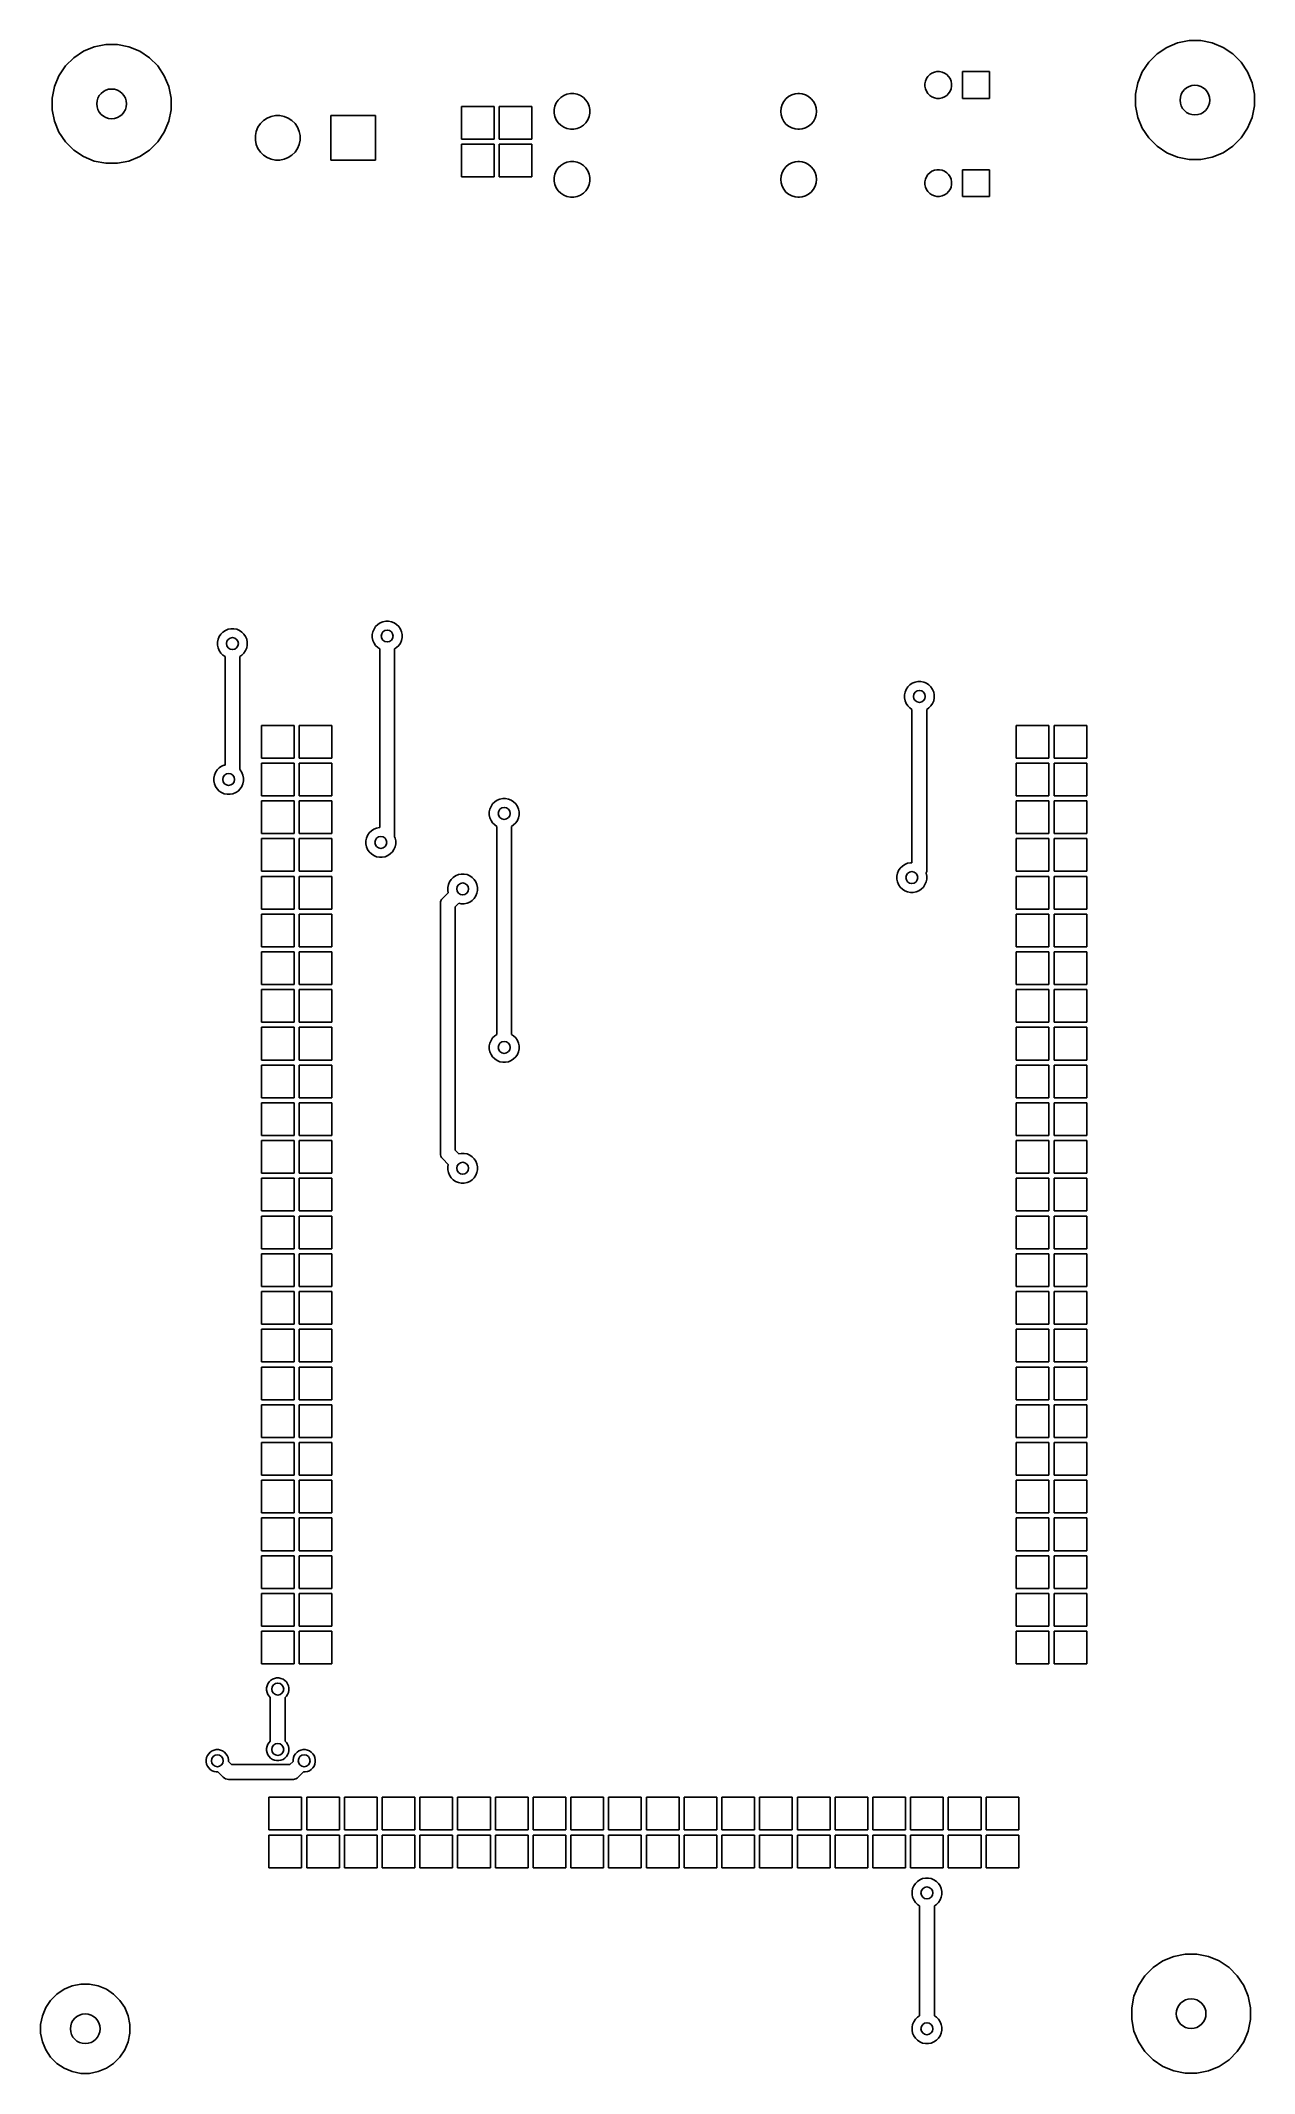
# Model space of a CAD drawing. Extents: x 44 to 125, y -151 to -14.
import ezdxf

# ---------------------------------------------------------------- set-up
doc = ezdxf.new("R2010")
doc.units = 0
doc.header["$MEASUREMENT"] = 0
doc.layers.add('BLACK', color=7, linetype='CONTINUOUS')

msp = doc.modelspace()

# ---------------------------------------------------------------- linework, layer by layer
at = {"layer": 'BLACK', "linetype": 'CONTINUOUS'}
for p, q in [((45.9641, -15.435), (46.6193, -14.9972)), ((46.6193, -14.9972), (47.3472, -14.6957)), ((47.3472, -14.6957), (48.12, -14.542)), ((48.12, -14.542), (48.908, -14.542)), ((48.908, -14.542), (49.6808, -14.6957)), ((49.6808, -14.6957), (50.4087, -14.9972)), ((50.4087, -14.9972), (51.0639, -15.435)), ((118.862, -15.181), (119.517, -14.7432)), ((119.517, -14.7432), (120.245, -14.4417)), ((120.245, -14.4417), (121.018, -14.288)), ((121.018, -14.288), (121.806, -14.288)), ((121.806, -14.288), (122.579, -14.4417)), ((122.579, -14.4417), (123.307, -14.7432)), ((123.307, -14.7432), (123.962, -15.181)), ((44.9692, -16.6473), (45.407, -15.9921)), ((45.407, -15.9921), (45.9641, -15.435)), ((51.0639, -15.435), (51.621, -15.9921)), ((51.621, -15.9921), (52.0588, -16.6473)), ((103.714, -16.4744), (103.877, -16.4066)), ((103.877, -16.4066), (104.051, -16.372)), ((104.051, -16.372), (104.229, -16.372)), ((104.229, -16.372), (104.403, -16.4066)), ((104.403, -16.4066), (104.566, -16.4744)), ((105.78, -18.172), (105.78, -16.372)), ((105.78, -16.372), (107.58, -16.372)), ((107.58, -16.372), (107.58, -18.172)), ((117.566, -17.1212), (117.867, -16.3933)), ((117.867, -16.3933), (118.305, -15.7381)), ((118.305, -15.7381), (118.862, -15.181)), ((123.962, -15.181), (124.519, -15.7381)), ((124.519, -15.7381), (124.957, -16.3933)), ((124.957, -16.3933), (125.258, -17.1212)), ((44.514, -18.148), (44.6677, -17.3752)), ((44.6677, -17.3752), (44.9692, -16.6473)), ((52.0588, -16.6473), (52.3603, -17.3752)), ((52.3603, -17.3752), (52.514, -18.148)), ((103.24, -17.1834), (103.275, -17.0095)), ((103.24, -17.3606), (103.24, -17.1834)), ((103.275, -17.5345), (103.24, -17.3606)), ((103.275, -17.0095), (103.342, -16.8457)), ((103.342, -17.6983), (103.275, -17.5345)), ((103.342, -16.8457), (103.441, -16.6983)), ((103.441, -17.8457), (103.342, -17.6983)), ((103.441, -16.6983), (103.566, -16.5729)), ((103.566, -16.5729), (103.714, -16.4744)), ((104.566, -16.4744), (104.714, -16.5729)), ((104.714, -16.5729), (104.839, -16.6983)), ((104.839, -16.6983), (104.938, -16.8457)), ((104.938, -17.6983), (104.839, -17.8457)), ((104.938, -16.8457), (105.005, -17.0095)), ((105.005, -17.5345), (104.938, -17.6983)), ((105.005, -17.0095), (105.04, -17.1834)), ((105.04, -17.3606), (105.005, -17.5345)), ((105.04, -17.1834), (105.04, -17.3606)), ((117.412, -17.894), (117.566, -17.1212)), ((125.258, -17.1212), (125.412, -17.894)), ((44.514, -18.936), (44.514, -18.148)), ((44.6677, -19.7088), (44.514, -18.936)), ((52.514, -18.936), (52.3603, -19.7088)), ((52.514, -18.148), (52.514, -18.936)), ((72.052, -20.912), (72.052, -18.712)), ((72.052, -18.712), (74.252, -18.712)), ((74.252, -18.712), (74.252, -20.912)), ((74.592, -20.912), (74.592, -18.712)), ((74.592, -18.712), (76.792, -18.712)), ((76.792, -18.712), (76.792, -20.912)), ((78.302, -18.9318), (78.3481, -18.7)), ((78.302, -19.1682), (78.302, -18.9318)), ((78.3481, -18.7), (78.4386, -18.4816)), ((78.4386, -18.4816), (78.5699, -18.285)), ((78.5699, -18.285), (78.737, -18.1179)), ((78.737, -18.1179), (78.9336, -17.9866)), ((78.9336, -17.9866), (79.152, -17.8961)), ((79.152, -17.8961), (79.3838, -17.85)), ((79.3838, -17.85), (79.6202, -17.85)), ((79.6202, -17.85), (79.852, -17.8961)), ((79.852, -17.8961), (80.0704, -17.9866)), ((80.0704, -17.9866), (80.267, -18.1179)), ((80.267, -18.1179), (80.4341, -18.285)), ((80.4341, -18.285), (80.5654, -18.4816)), ((80.5654, -18.4816), (80.6559, -18.7)), ((80.6559, -18.7), (80.702, -18.9318)), ((80.702, -18.9318), (80.702, -19.1682)), ((93.5362, -19.05), (93.5594, -18.8148)), ((93.5594, -19.2852), (93.5362, -19.05)), ((93.5594, -18.8148), (93.628, -18.5886)), ((93.628, -18.5886), (93.7394, -18.3801)), ((93.7394, -18.3801), (93.8894, -18.1974)), ((93.8894, -18.1974), (94.0721, -18.0474)), ((94.0721, -18.0474), (94.2806, -17.936)), ((94.2806, -17.936), (94.5068, -17.8674)), ((94.5068, -17.8674), (94.683, -17.85)), ((94.683, -17.85), (94.801, -17.85)), ((94.801, -17.85), (94.9772, -17.8674)), ((94.9772, -17.8674), (95.2034, -17.936)), ((95.2034, -17.936), (95.4119, -18.0474)), ((95.4119, -18.0474), (95.5946, -18.1974)), ((95.5946, -18.1974), (95.7446, -18.3801)), ((95.7446, -18.3801), (95.856, -18.5886)), ((95.856, -18.5886), (95.9246, -18.8148)), ((95.9246, -18.8148), (95.9478, -19.05)), ((95.9478, -19.05), (95.9246, -19.2852)), ((103.566, -17.9711), (103.441, -17.8457)), ((103.714, -18.0696), (103.566, -17.9711)), ((103.877, -18.1374), (103.714, -18.0696)), ((104.051, -18.172), (103.877, -18.1374)), ((104.229, -18.172), (104.051, -18.172)), ((104.403, -18.1374), (104.229, -18.172)), ((104.566, -18.0696), (104.403, -18.1374)), ((104.714, -17.9711), (104.566, -18.0696)), ((104.839, -17.8457), (104.714, -17.9711)), ((107.58, -18.172), (105.78, -18.172)), ((117.412, -18.682), (117.412, -17.894)), ((117.566, -19.4548), (117.412, -18.682)), ((125.412, -18.682), (125.258, -19.4548)), ((125.412, -17.894), (125.412, -18.682)), ((44.9692, -20.4367), (44.6677, -19.7088)), ((45.407, -21.0919), (44.9692, -20.4367)), ((52.0588, -20.4367), (51.621, -21.0919)), ((52.3603, -19.7088), (52.0588, -20.4367)), ((58.19, -20.6803), (58.2476, -20.3905)), ((58.2476, -20.3905), (58.3607, -20.1175)), ((58.3607, -20.1175), (58.5249, -19.8718)), ((58.5249, -19.8718), (58.7338, -19.6629)), ((58.7338, -19.6629), (58.9795, -19.4987)), ((58.9795, -19.4987), (59.2525, -19.3856)), ((59.2525, -19.3856), (59.5423, -19.328)), ((59.5423, -19.328), (59.8377, -19.328)), ((59.8377, -19.328), (60.1275, -19.3856)), ((60.1275, -19.3856), (60.4005, -19.4987)), ((60.4005, -19.4987), (60.6462, -19.6629)), ((60.6462, -19.6629), (60.8551, -19.8718)), ((60.8551, -19.8718), (61.0193, -20.1175)), ((61.0193, -20.1175), (61.1324, -20.3905)), ((61.1324, -20.3905), (61.19, -20.6803)), ((63.27, -22.328), (63.27, -19.328)), ((63.27, -19.328), (66.27, -19.328)), ((66.27, -19.328), (66.27, -22.328)), ((78.3481, -19.4), (78.302, -19.1682)), ((78.4386, -19.6184), (78.3481, -19.4)), ((78.5699, -19.815), (78.4386, -19.6184)), ((78.737, -19.9821), (78.5699, -19.815)), ((78.9336, -20.1134), (78.737, -19.9821)), ((79.152, -20.2039), (78.9336, -20.1134)), ((79.3838, -20.25), (79.152, -20.2039)), ((79.6202, -20.25), (79.3838, -20.25)), ((79.852, -20.2039), (79.6202, -20.25)), ((80.0704, -20.1134), (79.852, -20.2039)), ((80.267, -19.9821), (80.0704, -20.1134)), ((80.4341, -19.815), (80.267, -19.9821)), ((80.5654, -19.6184), (80.4341, -19.815)), ((80.6559, -19.4), (80.5654, -19.6184)), ((80.702, -19.1682), (80.6559, -19.4)), ((93.628, -19.5114), (93.5594, -19.2852)), ((93.7394, -19.7199), (93.628, -19.5114)), ((93.8894, -19.9026), (93.7394, -19.7199)), ((94.0721, -20.0526), (93.8894, -19.9026)), ((94.2806, -20.164), (94.0721, -20.0526)), ((94.5068, -20.2326), (94.2806, -20.164)), ((94.683, -20.25), (94.5068, -20.2326)), ((94.801, -20.25), (94.683, -20.25)), ((94.9772, -20.2326), (94.801, -20.25)), ((95.2034, -20.164), (94.9772, -20.2326)), ((95.4119, -20.0526), (95.2034, -20.164)), ((95.5946, -19.9026), (95.4119, -20.0526)), ((95.7446, -19.7199), (95.5946, -19.9026)), ((95.856, -19.5114), (95.7446, -19.7199)), ((95.9246, -19.2852), (95.856, -19.5114)), ((117.867, -20.1827), (117.566, -19.4548)), ((118.305, -20.8379), (117.867, -20.1827)), ((124.957, -20.1827), (124.519, -20.8379)), ((125.258, -19.4548), (124.957, -20.1827)), ((45.9641, -21.649), (45.407, -21.0919)), ((46.6193, -22.0868), (45.9641, -21.649)), ((51.0639, -21.649), (50.4087, -22.0868)), ((51.621, -21.0919), (51.0639, -21.649)), ((58.19, -20.9757), (58.19, -20.6803)), ((58.2476, -21.2655), (58.19, -20.9757)), ((58.3607, -21.5385), (58.2476, -21.2655)), ((58.5249, -21.7842), (58.3607, -21.5385)), ((58.7338, -21.9931), (58.5249, -21.7842)), ((60.8551, -21.7842), (60.6462, -21.9931)), ((61.0193, -21.5385), (60.8551, -21.7842)), ((61.1324, -21.2655), (61.0193, -21.5385)), ((61.19, -20.9757), (61.1324, -21.2655)), ((61.19, -20.6803), (61.19, -20.9757)), ((74.252, -20.912), (72.052, -20.912)), ((72.052, -23.452), (72.052, -21.252)), ((72.052, -21.252), (74.252, -21.252)), ((74.252, -21.252), (74.252, -23.452)), ((76.792, -20.912), (74.592, -20.912)), ((74.592, -23.452), (74.592, -21.252)), ((74.592, -21.252), (76.792, -21.252)), ((76.792, -21.252), (76.792, -23.452)), ((118.862, -21.395), (118.305, -20.8379)), ((119.517, -21.8328), (118.862, -21.395)), ((120.245, -22.1343), (119.517, -21.8328)), ((123.307, -21.8328), (122.579, -22.1343)), ((123.962, -21.395), (123.307, -21.8328)), ((124.519, -20.8379), (123.962, -21.395)), ((47.3472, -22.3883), (46.6193, -22.0868)), ((48.12, -22.542), (47.3472, -22.3883)), ((48.908, -22.542), (48.12, -22.542)), ((49.6808, -22.3883), (48.908, -22.542)), ((50.4087, -22.0868), (49.6808, -22.3883)), ((58.9795, -22.1573), (58.7338, -21.9931)), ((59.2525, -22.2704), (58.9795, -22.1573)), ((59.5423, -22.328), (59.2525, -22.2704)), ((59.8377, -22.328), (59.5423, -22.328)), ((60.1275, -22.2704), (59.8377, -22.328)), ((60.4005, -22.1573), (60.1275, -22.2704)), ((60.6462, -21.9931), (60.4005, -22.1573)), ((66.27, -22.328), (63.27, -22.328)), ((78.3481, -23.272), (78.4386, -23.0536)), ((78.4386, -23.0536), (78.5699, -22.857)), ((78.5699, -22.857), (78.737, -22.6899)), ((78.737, -22.6899), (78.9336, -22.5586)), ((78.9336, -22.5586), (79.152, -22.4681)), ((79.152, -22.4681), (79.3838, -22.422)), ((79.3838, -22.422), (79.6202, -22.422)), ((79.6202, -22.422), (79.852, -22.4681)), ((79.852, -22.4681), (80.0704, -22.5586)), ((80.0704, -22.5586), (80.267, -22.6899)), ((80.267, -22.6899), (80.4341, -22.857)), ((80.4341, -22.857), (80.5654, -23.0536)), ((80.5654, -23.0536), (80.6559, -23.272)), ((93.5594, -23.3868), (93.628, -23.1606)), ((93.628, -23.1606), (93.7394, -22.9521)), ((93.7394, -22.9521), (93.8894, -22.7694)), ((93.8894, -22.7694), (94.0721, -22.6194)), ((94.0721, -22.6194), (94.2806, -22.508)), ((94.2806, -22.508), (94.5068, -22.4394)), ((94.5068, -22.4394), (94.683, -22.422)), ((94.683, -22.422), (94.801, -22.422)), ((94.801, -22.422), (94.9772, -22.4394)), ((94.9772, -22.4394), (95.2034, -22.508)), ((95.2034, -22.508), (95.4119, -22.6194)), ((95.4119, -22.6194), (95.5946, -22.7694)), ((95.5946, -22.7694), (95.7446, -22.9521)), ((95.7446, -22.9521), (95.856, -23.1606)), ((95.856, -23.1606), (95.9246, -23.3868)), ((103.441, -23.3023), (103.566, -23.1769)), ((103.566, -23.1769), (103.714, -23.0784)), ((103.714, -23.0784), (103.877, -23.0106)), ((103.877, -23.0106), (104.051, -22.976)), ((104.051, -22.976), (104.229, -22.976)), ((104.229, -22.976), (104.403, -23.0106)), ((104.403, -23.0106), (104.566, -23.0784)), ((104.566, -23.0784), (104.714, -23.1769)), ((104.714, -23.1769), (104.839, -23.3023)), ((105.78, -24.776), (105.78, -22.976)), ((105.78, -22.976), (107.58, -22.976)), ((107.58, -22.976), (107.58, -24.776)), ((121.018, -22.288), (120.245, -22.1343)), ((121.806, -22.288), (121.018, -22.288)), ((122.579, -22.1343), (121.806, -22.288)), ((74.252, -23.452), (72.052, -23.452)), ((76.792, -23.452), (74.592, -23.452)), ((78.302, -23.5038), (78.3481, -23.272)), ((78.302, -23.7402), (78.302, -23.5038)), ((78.3481, -23.972), (78.302, -23.7402)), ((78.4386, -24.1904), (78.3481, -23.972)), ((78.5699, -24.387), (78.4386, -24.1904)), ((78.737, -24.5541), (78.5699, -24.387)), ((78.9336, -24.6854), (78.737, -24.5541)), ((80.267, -24.5541), (80.0704, -24.6854)), ((80.4341, -24.387), (80.267, -24.5541)), ((80.5654, -24.1904), (80.4341, -24.387)), ((80.6559, -23.972), (80.5654, -24.1904)), ((80.6559, -23.272), (80.702, -23.5038)), ((80.702, -23.7402), (80.6559, -23.972)), ((80.702, -23.5038), (80.702, -23.7402)), ((93.5362, -23.622), (93.5594, -23.3868)), ((93.5594, -23.8572), (93.5362, -23.622)), ((93.628, -24.0834), (93.5594, -23.8572)), ((93.7394, -24.2919), (93.628, -24.0834)), ((93.8894, -24.4746), (93.7394, -24.2919)), ((94.0721, -24.6246), (93.8894, -24.4746)), ((95.5946, -24.4746), (95.4119, -24.6246)), ((95.7446, -24.2919), (95.5946, -24.4746)), ((95.856, -24.0834), (95.7446, -24.2919)), ((95.9246, -23.8572), (95.856, -24.0834)), ((95.9246, -23.3868), (95.9478, -23.622)), ((95.9478, -23.622), (95.9246, -23.8572)), ((103.24, -23.7874), (103.275, -23.6135)), ((103.24, -23.9646), (103.24, -23.7874)), ((103.275, -24.1385), (103.24, -23.9646)), ((103.275, -23.6135), (103.342, -23.4497)), ((103.342, -24.3023), (103.275, -24.1385)), ((103.342, -23.4497), (103.441, -23.3023)), ((103.441, -24.4497), (103.342, -24.3023)), ((103.566, -24.5751), (103.441, -24.4497)), ((103.714, -24.6736), (103.566, -24.5751)), ((104.714, -24.5751), (104.566, -24.6736)), ((104.839, -24.4497), (104.714, -24.5751)), ((104.839, -23.3023), (104.938, -23.4497)), ((104.938, -24.3023), (104.839, -24.4497)), ((104.938, -23.4497), (105.005, -23.6135)), ((105.005, -24.1385), (104.938, -24.3023)), ((105.005, -23.6135), (105.04, -23.7874)), ((105.04, -23.9646), (105.005, -24.1385)), ((105.04, -23.7874), (105.04, -23.9646)), ((79.152, -24.7759), (78.9336, -24.6854)), ((79.3838, -24.822), (79.152, -24.7759)), ((79.6202, -24.822), (79.3838, -24.822)), ((79.852, -24.7759), (79.6202, -24.822)), ((80.0704, -24.6854), (79.852, -24.7759)), ((94.2806, -24.736), (94.0721, -24.6246)), ((94.5068, -24.8046), (94.2806, -24.736)), ((94.683, -24.822), (94.5068, -24.8046)), ((94.801, -24.822), (94.683, -24.822)), ((94.9772, -24.8046), (94.801, -24.822)), ((95.2034, -24.736), (94.9772, -24.8046)), ((95.4119, -24.6246), (95.2034, -24.736)), ((103.877, -24.7414), (103.714, -24.6736)), ((104.051, -24.776), (103.877, -24.7414)), ((104.229, -24.776), (104.051, -24.776)), ((104.403, -24.7414), (104.229, -24.776)), ((104.566, -24.6736), (104.403, -24.7414)), ((107.58, -24.776), (105.78, -24.776)), ((55.642, -54.7655), (55.6804, -54.5723)), ((55.6804, -54.5723), (55.7558, -54.3903)), ((55.7558, -54.3903), (55.8652, -54.2265)), ((55.8652, -54.2265), (56.0045, -54.0872)), ((56.0045, -54.0872), (56.1683, -53.9778)), ((56.1683, -53.9778), (56.3503, -53.9024)), ((56.3503, -53.9024), (56.5435, -53.864)), ((56.5435, -53.864), (56.7405, -53.864)), ((56.7405, -53.864), (56.9337, -53.9024)), ((56.9337, -53.9024), (57.1157, -53.9778)), ((57.1157, -53.9778), (57.2795, -54.0872)), ((57.2795, -54.0872), (57.4188, -54.2265)), ((57.4188, -54.2265), (57.5282, -54.3903)), ((57.5282, -54.3903), (57.6036, -54.5723)), ((57.6036, -54.5723), (57.642, -54.7655)), ((66.056, -54.2575), (66.0944, -54.0643)), ((66.056, -54.4545), (66.056, -54.2575)), ((66.0944, -54.6477), (66.056, -54.4545)), ((66.0944, -54.0643), (66.1698, -53.8823)), ((66.1698, -54.8297), (66.0944, -54.6477)), ((66.1698, -53.8823), (66.2792, -53.7185)), ((66.2792, -53.7185), (66.4185, -53.5792)), ((66.4185, -53.5792), (66.5823, -53.4698)), ((66.5823, -53.4698), (66.7643, -53.3944)), ((66.7643, -53.3944), (66.9575, -53.356)), ((66.9575, -53.356), (67.1545, -53.356)), ((67.1545, -53.356), (67.3477, -53.3944)), ((67.3477, -53.3944), (67.5297, -53.4698)), ((67.5297, -53.4698), (67.6935, -53.5792)), ((67.6935, -53.5792), (67.8328, -53.7185)), ((67.8328, -53.7185), (67.9422, -53.8823)), ((67.9422, -53.8823), (68.0176, -54.0643)), ((68.0176, -54.6477), (67.9422, -54.8297)), ((68.0176, -54.0643), (68.056, -54.2575)), ((68.056, -54.4545), (68.0176, -54.6477)), ((68.056, -54.2575), (68.056, -54.4545)), ((55.642, -54.9625), (55.642, -54.7655)), ((55.6804, -55.1557), (55.642, -54.9625)), ((55.7558, -55.3377), (55.6804, -55.1557)), ((55.8652, -55.5015), (55.7558, -55.3377)), ((56.0045, -55.6408), (55.8652, -55.5015)), ((56.142, -55.7326), (56.0045, -55.6408)), ((56.142, -63.0373), (56.142, -55.7326)), ((57.2795, -55.6408), (57.142, -55.7326)), ((57.142, -55.7326), (57.142, -63.3478)), ((57.4188, -55.5015), (57.2795, -55.6408)), ((57.5282, -55.3377), (57.4188, -55.5015)), ((57.6036, -55.1557), (57.5282, -55.3377)), ((57.642, -54.9625), (57.6036, -55.1557)), ((57.642, -54.7655), (57.642, -54.9625)), ((66.2792, -54.9935), (66.1698, -54.8297)), ((66.4185, -55.1328), (66.2792, -54.9935)), ((66.556, -55.2246), (66.4185, -55.1328)), ((66.556, -67.247), (66.556, -55.2246)), ((67.6935, -55.1328), (67.556, -55.2246)), ((67.556, -55.2246), (67.556, -67.7934)), ((67.8328, -54.9935), (67.6935, -55.1328)), ((67.9422, -54.8297), (67.8328, -54.9935)), ((102.578, -57.4584), (102.772, -57.42)), ((102.772, -57.42), (102.968, -57.42)), ((102.968, -57.42), (103.162, -57.4584)), ((101.87, -58.3215), (101.908, -58.1283)), ((101.87, -58.5185), (101.87, -58.3215)), ((101.908, -58.7117), (101.87, -58.5185)), ((101.908, -58.1283), (101.984, -57.9463)), ((101.984, -58.8937), (101.908, -58.7117)), ((101.984, -57.9463), (102.093, -57.7825)), ((102.093, -57.7825), (102.233, -57.6432)), ((102.233, -57.6432), (102.396, -57.5338)), ((102.396, -57.5338), (102.578, -57.4584)), ((103.162, -57.4584), (103.344, -57.5338)), ((103.344, -57.5338), (103.507, -57.6432)), ((103.507, -57.6432), (103.647, -57.7825)), ((103.647, -57.7825), (103.756, -57.9463)), ((103.756, -57.9463), (103.832, -58.1283)), ((103.832, -58.7117), (103.756, -58.8937)), ((103.832, -58.1283), (103.87, -58.3215)), ((103.87, -58.5185), (103.832, -58.7117)), ((103.87, -58.3215), (103.87, -58.5185)), ((102.093, -59.0575), (101.984, -58.8937)), ((102.233, -59.1968), (102.093, -59.0575)), ((102.37, -59.2886), (102.233, -59.1968)), ((102.37, -69.612), (102.37, -59.2886)), ((103.507, -59.1968), (103.37, -59.2886)), ((103.37, -59.2886), (103.37, -70.0795)), ((103.647, -59.0575), (103.507, -59.1968)), ((103.756, -58.8937), (103.647, -59.0575)), ((58.59, -62.568), (58.59, -60.368)), ((58.59, -60.368), (60.79, -60.368)), ((60.79, -60.368), (60.79, -62.568)), ((61.13, -62.568), (61.13, -60.368)), ((61.13, -60.368), (63.33, -60.368)), ((63.33, -60.368), (63.33, -62.568)), ((109.39, -62.568), (109.39, -60.368)), ((109.39, -60.368), (111.59, -60.368)), ((111.59, -60.368), (111.59, -62.568)), ((111.93, -62.568), (111.93, -60.368)), ((111.93, -60.368), (114.13, -60.368)), ((114.13, -60.368), (114.13, -62.568)), ((60.79, -62.568), (58.59, -62.568)), ((58.59, -65.108), (58.59, -62.908)), ((58.59, -62.908), (60.79, -62.908)), ((60.79, -62.908), (60.79, -65.108)), ((63.33, -62.568), (61.13, -62.568)), ((61.13, -65.108), (61.13, -62.908)), ((61.13, -62.908), (63.33, -62.908)), ((63.33, -62.908), (63.33, -65.108)), ((111.59, -62.568), (109.39, -62.568)), ((109.39, -65.108), (109.39, -62.908)), ((109.39, -62.908), (111.59, -62.908)), ((111.59, -62.908), (111.59, -65.108)), ((114.13, -62.568), (111.93, -62.568)), ((111.93, -65.108), (111.93, -62.908)), ((111.93, -62.908), (114.13, -62.908)), ((114.13, -62.908), (114.13, -65.108)), ((55.388, -63.9095), (55.4264, -63.7163)), ((55.388, -64.1065), (55.388, -63.9095)), ((55.4264, -64.2997), (55.388, -64.1065)), ((55.4264, -63.7163), (55.5018, -63.5343)), ((55.5018, -63.5343), (55.6112, -63.3705)), ((55.6112, -63.3705), (55.7505, -63.2312)), ((55.7505, -63.2312), (55.9143, -63.1218)), ((55.9143, -63.1218), (56.0963, -63.0464)), ((56.0963, -63.0464), (56.142, -63.0373)), ((57.142, -63.3478), (57.1648, -63.3705)), ((57.1648, -63.3705), (57.2742, -63.5343)), ((57.2742, -63.5343), (57.3496, -63.7163)), ((57.3496, -63.7163), (57.388, -63.9095)), ((57.388, -64.1065), (57.3496, -64.2997)), ((57.388, -63.9095), (57.388, -64.1065)), ((55.5018, -64.4817), (55.4264, -64.2997)), ((55.6112, -64.6455), (55.5018, -64.4817)), ((55.7505, -64.7848), (55.6112, -64.6455)), ((55.9143, -64.8942), (55.7505, -64.7848)), ((56.0963, -64.9696), (55.9143, -64.8942)), ((56.2895, -65.008), (56.0963, -64.9696)), ((56.4865, -65.008), (56.2895, -65.008)), ((56.6797, -64.9696), (56.4865, -65.008)), ((56.8617, -64.8942), (56.6797, -64.9696)), ((57.0255, -64.7848), (56.8617, -64.8942)), ((57.1648, -64.6455), (57.0255, -64.7848)), ((57.2742, -64.4817), (57.1648, -64.6455)), ((57.3496, -64.2997), (57.2742, -64.4817)), ((60.79, -65.108), (58.59, -65.108)), ((58.59, -67.648), (58.59, -65.448)), ((58.59, -65.448), (60.79, -65.448)), ((60.79, -65.448), (60.79, -67.648)), ((63.33, -65.108), (61.13, -65.108)), ((61.13, -67.648), (61.13, -65.448)), ((61.13, -65.448), (63.33, -65.448)), ((63.33, -65.448), (63.33, -67.648)), ((74.0438, -65.8203), (74.1532, -65.6565)), ((74.1532, -65.6565), (74.2925, -65.5172)), ((74.2925, -65.5172), (74.4563, -65.4078)), ((74.4563, -65.4078), (74.6383, -65.3324)), ((74.6383, -65.3324), (74.8315, -65.294)), ((74.8315, -65.294), (75.0285, -65.294)), ((75.0285, -65.294), (75.2217, -65.3324)), ((75.2217, -65.3324), (75.4037, -65.4078)), ((75.4037, -65.4078), (75.5675, -65.5172)), ((75.5675, -65.5172), (75.7068, -65.6565)), ((75.7068, -65.6565), (75.8162, -65.8203)), ((111.59, -65.108), (109.39, -65.108)), ((109.39, -67.648), (109.39, -65.448)), ((109.39, -65.448), (111.59, -65.448)), ((111.59, -65.448), (111.59, -67.648)), ((114.13, -65.108), (111.93, -65.108)), ((111.93, -67.648), (111.93, -65.448)), ((111.93, -65.448), (114.13, -65.448)), ((114.13, -65.448), (114.13, -67.648)), ((73.93, -66.1955), (73.9684, -66.0023)), ((73.93, -66.3925), (73.93, -66.1955)), ((73.9684, -66.5857), (73.93, -66.3925)), ((73.9684, -66.0023), (74.0438, -65.8203)), ((74.0438, -66.7677), (73.9684, -66.5857)), ((74.1532, -66.9315), (74.0438, -66.7677)), ((74.2925, -67.0708), (74.1532, -66.9315)), ((75.7068, -66.9315), (75.5675, -67.0708)), ((75.8162, -66.7677), (75.7068, -66.9315)), ((75.8162, -65.8203), (75.8916, -66.0023)), ((75.8916, -66.5857), (75.8162, -66.7677)), ((75.8916, -66.0023), (75.93, -66.1955)), ((75.93, -66.3925), (75.8916, -66.5857)), ((75.93, -66.1955), (75.93, -66.3925)), ((60.79, -67.648), (58.59, -67.648)), ((58.59, -70.188), (58.59, -67.988)), ((58.59, -67.988), (60.79, -67.988)), ((60.79, -67.988), (60.79, -70.188)), ((63.33, -67.648), (61.13, -67.648)), ((61.13, -70.188), (61.13, -67.988)), ((61.13, -67.988), (63.33, -67.988)), ((63.33, -67.988), (63.33, -70.188)), ((65.627, -68.1485), (65.6654, -67.9553)), ((65.627, -68.3455), (65.627, -68.1485)), ((65.6654, -68.5387), (65.627, -68.3455)), ((65.6654, -67.9553), (65.7408, -67.7733)), ((65.7408, -67.7733), (65.8503, -67.6095)), ((65.8503, -67.6095), (65.9895, -67.4702)), ((65.9895, -67.4702), (66.1533, -67.3608)), ((66.1533, -67.3608), (66.3353, -67.2854)), ((66.3353, -67.2854), (66.5285, -67.247)), ((66.5285, -67.247), (66.556, -67.247)), ((67.556, -67.8426), (67.5533, -67.8701)), ((67.5533, -67.8701), (67.5886, -67.9553)), ((67.556, -67.7934), (67.5584, -67.818)), ((67.5584, -67.818), (67.556, -67.8426)), ((67.556, -67.8426), (67.556, -67.8426)), ((67.5886, -67.9553), (67.627, -68.1485)), ((67.627, -68.3455), (67.5886, -68.5387)), ((67.627, -68.1485), (67.627, -68.3455)), ((74.43, -67.1626), (74.2925, -67.0708)), ((74.43, -81.1734), (74.43, -67.1626)), ((75.5675, -67.0708), (75.43, -67.1626)), ((75.43, -67.1626), (75.43, -81.1734)), ((111.59, -67.648), (109.39, -67.648)), ((109.39, -70.188), (109.39, -67.988)), ((109.39, -67.988), (111.59, -67.988)), ((111.59, -67.988), (111.59, -70.188)), ((114.13, -67.648), (111.93, -67.648)), ((111.93, -70.188), (111.93, -67.988)), ((111.93, -67.988), (114.13, -67.988)), ((114.13, -67.988), (114.13, -70.188)), ((65.7408, -68.7207), (65.6654, -68.5387)), ((65.8503, -68.8845), (65.7408, -68.7207)), ((65.9895, -69.0237), (65.8503, -68.8845)), ((66.1533, -69.1332), (65.9895, -69.0237)), ((66.3353, -69.2086), (66.1533, -69.1332)), ((66.5285, -69.247), (66.3353, -69.2086)), ((66.7255, -69.247), (66.5285, -69.247)), ((66.9187, -69.2086), (66.7255, -69.247)), ((67.1007, -69.1332), (66.9187, -69.2086)), ((67.2645, -69.0237), (67.1007, -69.1332)), ((67.4038, -68.8845), (67.2645, -69.0237)), ((67.5132, -68.7207), (67.4038, -68.8845)), ((67.5886, -68.5387), (67.5132, -68.7207)), ((101.725, -69.8352), (101.888, -69.7258)), ((101.888, -69.7258), (102.07, -69.6504)), ((102.07, -69.6504), (102.264, -69.612)), ((102.264, -69.612), (102.37, -69.612)), ((60.79, -70.188), (58.59, -70.188)), ((58.59, -72.728), (58.59, -70.528)), ((58.59, -70.528), (60.79, -70.528)), ((60.79, -70.528), (60.79, -72.728)), ((63.33, -70.188), (61.13, -70.188)), ((61.13, -72.728), (61.13, -70.528)), ((61.13, -70.528), (63.33, -70.528)), ((63.33, -70.528), (63.33, -72.728)), ((71.136, -71.2755), (71.1744, -71.0823)), ((71.1744, -71.0823), (71.2498, -70.9003)), ((71.2498, -70.9003), (71.3592, -70.7365)), ((71.3592, -70.7365), (71.4985, -70.5972)), ((71.4985, -70.5972), (71.6623, -70.4878)), ((71.6623, -70.4878), (71.8443, -70.4124)), ((71.8443, -70.4124), (72.0375, -70.374)), ((72.0375, -70.374), (72.2345, -70.374)), ((72.2345, -70.374), (72.4277, -70.4124)), ((72.4277, -70.4124), (72.6097, -70.4878)), ((72.6097, -70.4878), (72.7735, -70.5972)), ((72.7735, -70.5972), (72.9128, -70.7365)), ((72.9128, -70.7365), (73.0222, -70.9003)), ((73.0222, -70.9003), (73.0976, -71.0823)), ((73.0976, -71.0823), (73.136, -71.2755)), ((101.362, -70.5135), (101.4, -70.3203)), ((101.362, -70.7105), (101.362, -70.5135)), ((101.4, -70.9037), (101.362, -70.7105)), ((101.4, -70.3203), (101.476, -70.1383)), ((101.476, -71.0857), (101.4, -70.9037)), ((101.476, -70.1383), (101.585, -69.9745)), ((101.585, -71.2495), (101.476, -71.0857)), ((101.585, -69.9745), (101.725, -69.8352)), ((103.248, -71.0857), (103.139, -71.2495)), ((103.324, -70.9037), (103.248, -71.0857)), ((103.334, -70.2963), (103.323, -70.3179)), ((103.323, -70.3179), (103.324, -70.3203)), ((103.324, -70.3203), (103.362, -70.5135)), ((103.362, -70.7105), (103.324, -70.9037)), ((103.363, -70.202), (103.334, -70.2963)), ((103.362, -70.5135), (103.362, -70.7105)), ((103.37, -70.1286), (103.363, -70.202)), ((103.37, -70.0795), (103.372, -70.104)), ((103.372, -70.104), (103.37, -70.1286)), ((103.37, -70.1286), (103.37, -70.1286)), ((111.59, -70.188), (109.39, -70.188)), ((109.39, -72.728), (109.39, -70.528)), ((109.39, -70.528), (111.59, -70.528)), ((111.59, -70.528), (111.59, -72.728)), ((114.13, -70.188), (111.93, -70.188)), ((111.93, -72.728), (111.93, -70.528)), ((111.93, -70.528), (114.13, -70.528)), ((114.13, -70.528), (114.13, -72.728)), ((70.6336, -72.374), (70.6432, -72.276)), ((70.636, -72.3986), (70.6336, -72.374)), ((70.636, -89.1454), (70.636, -72.3986)), ((70.6432, -72.276), (70.6519, -72.2474)), ((70.6519, -72.2474), (70.6718, -72.1817)), ((70.6718, -72.1817), (70.7183, -72.0949)), ((70.7183, -72.0949), (70.7807, -72.0187)), ((70.7807, -72.0187), (70.7998, -72.0031)), ((70.7998, -72.0031), (71.1683, -71.6346)), ((71.136, -71.4725), (71.136, -71.2755)), ((71.1683, -71.6346), (71.136, -71.4725)), ((71.8754, -72.3417), (71.636, -72.5811)), ((72.0375, -72.374), (71.8754, -72.3417)), ((72.2345, -72.374), (72.0375, -72.374)), ((72.4277, -72.3356), (72.2345, -72.374)), ((72.6097, -72.2602), (72.4277, -72.3356)), ((72.7735, -72.1508), (72.6097, -72.2602)), ((72.9128, -72.0115), (72.7735, -72.1508)), ((73.0222, -71.8477), (72.9128, -72.0115)), ((73.0976, -71.6657), (73.0222, -71.8477)), ((73.136, -71.4725), (73.0976, -71.6657)), ((73.136, -71.2755), (73.136, -71.4725)), ((101.725, -71.3888), (101.585, -71.2495)), ((101.888, -71.4982), (101.725, -71.3888)), ((102.07, -71.5736), (101.888, -71.4982)), ((102.264, -71.612), (102.07, -71.5736)), ((102.46, -71.612), (102.264, -71.612)), ((102.654, -71.5736), (102.46, -71.612)), ((102.836, -71.4982), (102.654, -71.5736)), ((102.999, -71.3888), (102.836, -71.4982)), ((103.139, -71.2495), (102.999, -71.3888)), ((60.79, -72.728), (58.59, -72.728)), ((58.59, -75.268), (58.59, -73.068)), ((58.59, -73.068), (60.79, -73.068)), ((60.79, -73.068), (60.79, -75.268)), ((63.33, -72.728), (61.13, -72.728)), ((61.13, -75.268), (61.13, -73.068)), ((61.13, -73.068), (63.33, -73.068)), ((63.33, -73.068), (63.33, -75.268)), ((71.636, -72.5811), (71.636, -88.9629)), ((111.59, -72.728), (109.39, -72.728)), ((109.39, -75.268), (109.39, -73.068)), ((109.39, -73.068), (111.59, -73.068)), ((111.59, -73.068), (111.59, -75.268)), ((114.13, -72.728), (111.93, -72.728)), ((111.93, -75.268), (111.93, -73.068)), ((111.93, -73.068), (114.13, -73.068)), ((114.13, -73.068), (114.13, -75.268)), ((60.79, -75.268), (58.59, -75.268)), ((58.59, -77.808), (58.59, -75.608)), ((58.59, -75.608), (60.79, -75.608)), ((60.79, -75.608), (60.79, -77.808)), ((63.33, -75.268), (61.13, -75.268)), ((61.13, -77.808), (61.13, -75.608)), ((61.13, -75.608), (63.33, -75.608)), ((63.33, -75.608), (63.33, -77.808)), ((111.59, -75.268), (109.39, -75.268)), ((109.39, -77.808), (109.39, -75.608)), ((109.39, -75.608), (111.59, -75.608)), ((111.59, -75.608), (111.59, -77.808)), ((114.13, -75.268), (111.93, -75.268)), ((111.93, -77.808), (111.93, -75.608)), ((111.93, -75.608), (114.13, -75.608)), ((114.13, -75.608), (114.13, -77.808)), ((60.79, -77.808), (58.59, -77.808)), ((63.33, -77.808), (61.13, -77.808)), ((111.59, -77.808), (109.39, -77.808)), ((114.13, -77.808), (111.93, -77.808)), ((58.59, -80.348), (58.59, -78.148)), ((58.59, -78.148), (60.79, -78.148)), ((60.79, -78.148), (60.79, -80.348)), ((61.13, -80.348), (61.13, -78.148)), ((61.13, -78.148), (63.33, -78.148)), ((63.33, -78.148), (63.33, -80.348)), ((109.39, -80.348), (109.39, -78.148)), ((109.39, -78.148), (111.59, -78.148)), ((111.59, -78.148), (111.59, -80.348)), ((111.93, -80.348), (111.93, -78.148)), ((111.93, -78.148), (114.13, -78.148)), ((114.13, -78.148), (114.13, -80.348)), ((60.79, -80.348), (58.59, -80.348)), ((58.59, -82.888), (58.59, -80.688)), ((58.59, -80.688), (60.79, -80.688)), ((60.79, -80.688), (60.79, -82.888)), ((63.33, -80.348), (61.13, -80.348)), ((61.13, -82.888), (61.13, -80.688)), ((61.13, -80.688), (63.33, -80.688)), ((63.33, -80.688), (63.33, -82.888)), ((111.59, -80.348), (109.39, -80.348)), ((109.39, -82.888), (109.39, -80.688)), ((109.39, -80.688), (111.59, -80.688)), ((111.59, -80.688), (111.59, -82.888)), ((114.13, -80.348), (111.93, -80.348)), ((111.93, -82.888), (111.93, -80.688)), ((111.93, -80.688), (114.13, -80.688)), ((114.13, -80.688), (114.13, -82.888)), ((73.93, -81.9435), (73.9684, -81.7503)), ((73.93, -82.1405), (73.93, -81.9435)), ((73.9684, -81.7503), (74.0438, -81.5683)), ((74.0438, -81.5683), (74.1532, -81.4045)), ((74.1532, -81.4045), (74.2925, -81.2652)), ((74.2925, -81.2652), (74.43, -81.1734)), ((75.43, -81.1734), (75.5675, -81.2652)), ((75.5675, -81.2652), (75.7068, -81.4045)), ((75.7068, -81.4045), (75.8162, -81.5683)), ((75.8162, -81.5683), (75.8916, -81.7503)), ((75.8916, -81.7503), (75.93, -81.9435)), ((75.93, -81.9435), (75.93, -82.1405)), ((60.79, -82.888), (58.59, -82.888)), ((58.59, -85.428), (58.59, -83.228)), ((58.59, -83.228), (60.79, -83.228)), ((60.79, -83.228), (60.79, -85.428)), ((63.33, -82.888), (61.13, -82.888)), ((61.13, -85.428), (61.13, -83.228)), ((61.13, -83.228), (63.33, -83.228)), ((63.33, -83.228), (63.33, -85.428)), ((73.9684, -82.3337), (73.93, -82.1405)), ((74.0438, -82.5157), (73.9684, -82.3337)), ((74.1532, -82.6795), (74.0438, -82.5157)), ((74.2925, -82.8188), (74.1532, -82.6795)), ((74.4563, -82.9282), (74.2925, -82.8188)), ((74.6383, -83.0036), (74.4563, -82.9282)), ((74.8315, -83.042), (74.6383, -83.0036)), ((75.0285, -83.042), (74.8315, -83.042)), ((75.2217, -83.0036), (75.0285, -83.042)), ((75.4037, -82.9282), (75.2217, -83.0036)), ((75.5675, -82.8188), (75.4037, -82.9282)), ((75.7068, -82.6795), (75.5675, -82.8188)), ((75.8162, -82.5157), (75.7068, -82.6795)), ((75.8916, -82.3337), (75.8162, -82.5157)), ((75.93, -82.1405), (75.8916, -82.3337)), ((111.59, -82.888), (109.39, -82.888)), ((109.39, -85.428), (109.39, -83.228)), ((109.39, -83.228), (111.59, -83.228)), ((111.59, -83.228), (111.59, -85.428)), ((114.13, -82.888), (111.93, -82.888)), ((111.93, -85.428), (111.93, -83.228)), ((111.93, -83.228), (114.13, -83.228)), ((114.13, -83.228), (114.13, -85.428)), ((60.79, -85.428), (58.59, -85.428)), ((58.59, -87.968), (58.59, -85.768)), ((58.59, -85.768), (60.79, -85.768)), ((60.79, -85.768), (60.79, -87.968)), ((63.33, -85.428), (61.13, -85.428)), ((61.13, -87.968), (61.13, -85.768)), ((61.13, -85.768), (63.33, -85.768)), ((63.33, -85.768), (63.33, -87.968)), ((111.59, -85.428), (109.39, -85.428)), ((109.39, -87.968), (109.39, -85.768)), ((109.39, -85.768), (111.59, -85.768)), ((111.59, -85.768), (111.59, -87.968)), ((114.13, -85.428), (111.93, -85.428)), ((111.93, -87.968), (111.93, -85.768)), ((111.93, -85.768), (114.13, -85.768)), ((114.13, -85.768), (114.13, -87.968)), ((60.79, -87.968), (58.59, -87.968)), ((58.59, -90.508), (58.59, -88.308)), ((58.59, -88.308), (60.79, -88.308)), ((60.79, -88.308), (60.79, -90.508)), ((63.33, -87.968), (61.13, -87.968)), ((61.13, -90.508), (61.13, -88.308)), ((61.13, -88.308), (63.33, -88.308)), ((63.33, -88.308), (63.33, -90.508)), ((111.59, -87.968), (109.39, -87.968)), ((109.39, -90.508), (109.39, -88.308)), ((109.39, -88.308), (111.59, -88.308)), ((111.59, -88.308), (111.59, -90.508)), ((114.13, -87.968), (111.93, -87.968)), ((111.93, -90.508), (111.93, -88.308)), ((111.93, -88.308), (114.13, -88.308)), ((114.13, -88.308), (114.13, -90.508)), ((70.6336, -89.17), (70.636, -89.1454)), ((70.6432, -89.268), (70.6336, -89.17)), ((70.6718, -89.3623), (70.6432, -89.268)), ((70.7183, -89.4491), (70.6718, -89.3623)), ((70.7807, -89.5253), (70.7183, -89.4491)), ((70.7998, -89.5409), (70.7807, -89.5253)), ((71.1683, -89.9094), (70.7998, -89.5409)), ((71.136, -90.0715), (71.1683, -89.9094)), ((71.136, -90.2685), (71.136, -90.0715)), ((71.1744, -90.4617), (71.136, -90.2685)), ((71.636, -88.9629), (71.8754, -89.2023)), ((71.8754, -89.2023), (72.0375, -89.17)), ((72.0375, -89.17), (72.2345, -89.17)), ((72.2345, -89.17), (72.4277, -89.2084)), ((72.4277, -89.2084), (72.6097, -89.2838)), ((72.6097, -89.2838), (72.7735, -89.3932)), ((72.7735, -89.3932), (72.9128, -89.5325)), ((72.9128, -89.5325), (73.0222, -89.6963)), ((73.0222, -89.6963), (73.0976, -89.8783)), ((73.0976, -89.8783), (73.136, -90.0715)), ((73.136, -90.2685), (73.0976, -90.4617)), ((73.136, -90.0715), (73.136, -90.2685)), ((60.79, -90.508), (58.59, -90.508)), ((58.59, -93.048), (58.59, -90.848)), ((58.59, -90.848), (60.79, -90.848)), ((60.79, -90.848), (60.79, -93.048)), ((63.33, -90.508), (61.13, -90.508)), ((61.13, -93.048), (61.13, -90.848)), ((61.13, -90.848), (63.33, -90.848)), ((63.33, -90.848), (63.33, -93.048)), ((71.2498, -90.6437), (71.1744, -90.4617)), ((71.3592, -90.8075), (71.2498, -90.6437)), ((71.4985, -90.9468), (71.3592, -90.8075)), ((71.6623, -91.0562), (71.4985, -90.9468)), ((71.8443, -91.1316), (71.6623, -91.0562)), ((72.0375, -91.17), (71.8443, -91.1316)), ((72.2345, -91.17), (72.0375, -91.17)), ((72.4277, -91.1316), (72.2345, -91.17)), ((72.6097, -91.0562), (72.4277, -91.1316)), ((72.7735, -90.9468), (72.6097, -91.0562)), ((72.9128, -90.8075), (72.7735, -90.9468)), ((73.0222, -90.6437), (72.9128, -90.8075)), ((73.0976, -90.4617), (73.0222, -90.6437)), ((111.59, -90.508), (109.39, -90.508)), ((109.39, -93.048), (109.39, -90.848)), ((109.39, -90.848), (111.59, -90.848)), ((111.59, -90.848), (111.59, -93.048)), ((114.13, -90.508), (111.93, -90.508)), ((111.93, -93.048), (111.93, -90.848)), ((111.93, -90.848), (114.13, -90.848)), ((114.13, -90.848), (114.13, -93.048)), ((60.79, -93.048), (58.59, -93.048)), ((58.59, -95.588), (58.59, -93.388)), ((58.59, -93.388), (60.79, -93.388)), ((60.79, -93.388), (60.79, -95.588)), ((63.33, -93.048), (61.13, -93.048)), ((61.13, -95.588), (61.13, -93.388)), ((61.13, -93.388), (63.33, -93.388)), ((63.33, -93.388), (63.33, -95.588)), ((111.59, -93.048), (109.39, -93.048)), ((109.39, -95.588), (109.39, -93.388)), ((109.39, -93.388), (111.59, -93.388)), ((111.59, -93.388), (111.59, -95.588)), ((114.13, -93.048), (111.93, -93.048)), ((111.93, -95.588), (111.93, -93.388)), ((111.93, -93.388), (114.13, -93.388)), ((114.13, -93.388), (114.13, -95.588)), ((60.79, -95.588), (58.59, -95.588)), ((63.33, -95.588), (61.13, -95.588)), ((111.59, -95.588), (109.39, -95.588)), ((114.13, -95.588), (111.93, -95.588)), ((58.59, -98.128), (58.59, -95.928)), ((58.59, -95.928), (60.79, -95.928)), ((60.79, -95.928), (60.79, -98.128)), ((61.13, -98.128), (61.13, -95.928)), ((61.13, -95.928), (63.33, -95.928)), ((63.33, -95.928), (63.33, -98.128)), ((109.39, -98.128), (109.39, -95.928)), ((109.39, -95.928), (111.59, -95.928)), ((111.59, -95.928), (111.59, -98.128)), ((111.93, -98.128), (111.93, -95.928)), ((111.93, -95.928), (114.13, -95.928)), ((114.13, -95.928), (114.13, -98.128)), ((60.79, -98.128), (58.59, -98.128)), ((58.59, -100.668), (58.59, -98.468)), ((58.59, -98.468), (60.79, -98.468)), ((60.79, -98.468), (60.79, -100.668)), ((63.33, -98.128), (61.13, -98.128)), ((61.13, -100.668), (61.13, -98.468)), ((61.13, -98.468), (63.33, -98.468)), ((63.33, -98.468), (63.33, -100.668)), ((111.59, -98.128), (109.39, -98.128)), ((109.39, -100.668), (109.39, -98.468)), ((109.39, -98.468), (111.59, -98.468)), ((111.59, -98.468), (111.59, -100.668)), ((114.13, -98.128), (111.93, -98.128)), ((111.93, -100.668), (111.93, -98.468)), ((111.93, -98.468), (114.13, -98.468)), ((114.13, -98.468), (114.13, -100.668)), ((60.79, -100.668), (58.59, -100.668)), ((58.59, -103.208), (58.59, -101.008)), ((58.59, -101.008), (60.79, -101.008)), ((60.79, -101.008), (60.79, -103.208)), ((63.33, -100.668), (61.13, -100.668)), ((61.13, -103.208), (61.13, -101.008)), ((61.13, -101.008), (63.33, -101.008)), ((63.33, -101.008), (63.33, -103.208)), ((111.59, -100.668), (109.39, -100.668)), ((109.39, -103.208), (109.39, -101.008)), ((109.39, -101.008), (111.59, -101.008)), ((111.59, -101.008), (111.59, -103.208)), ((114.13, -100.668), (111.93, -100.668)), ((111.93, -103.208), (111.93, -101.008)), ((111.93, -101.008), (114.13, -101.008)), ((114.13, -101.008), (114.13, -103.208)), ((60.79, -103.208), (58.59, -103.208)), ((58.59, -105.748), (58.59, -103.548)), ((58.59, -103.548), (60.79, -103.548)), ((60.79, -103.548), (60.79, -105.748)), ((63.33, -103.208), (61.13, -103.208)), ((61.13, -105.748), (61.13, -103.548)), ((61.13, -103.548), (63.33, -103.548)), ((63.33, -103.548), (63.33, -105.748)), ((111.59, -103.208), (109.39, -103.208)), ((109.39, -105.748), (109.39, -103.548)), ((109.39, -103.548), (111.59, -103.548)), ((111.59, -103.548), (111.59, -105.748)), ((114.13, -103.208), (111.93, -103.208)), ((111.93, -105.748), (111.93, -103.548)), ((111.93, -103.548), (114.13, -103.548)), ((114.13, -103.548), (114.13, -105.748)), ((60.79, -105.748), (58.59, -105.748)), ((58.59, -108.288), (58.59, -106.088)), ((58.59, -106.088), (60.79, -106.088)), ((60.79, -106.088), (60.79, -108.288)), ((63.33, -105.748), (61.13, -105.748)), ((61.13, -108.288), (61.13, -106.088)), ((61.13, -106.088), (63.33, -106.088)), ((63.33, -106.088), (63.33, -108.288)), ((111.59, -105.748), (109.39, -105.748)), ((109.39, -108.288), (109.39, -106.088)), ((109.39, -106.088), (111.59, -106.088)), ((111.59, -106.088), (111.59, -108.288)), ((114.13, -105.748), (111.93, -105.748)), ((111.93, -108.288), (111.93, -106.088)), ((111.93, -106.088), (114.13, -106.088)), ((114.13, -106.088), (114.13, -108.288)), ((60.79, -108.288), (58.59, -108.288)), ((58.59, -110.828), (58.59, -108.628)), ((58.59, -108.628), (60.79, -108.628)), ((60.79, -108.628), (60.79, -110.828)), ((63.33, -108.288), (61.13, -108.288)), ((61.13, -110.828), (61.13, -108.628)), ((61.13, -108.628), (63.33, -108.628)), ((63.33, -108.628), (63.33, -110.828)), ((111.59, -108.288), (109.39, -108.288)), ((109.39, -110.828), (109.39, -108.628)), ((109.39, -108.628), (111.59, -108.628)), ((111.59, -108.628), (111.59, -110.828)), ((114.13, -108.288), (111.93, -108.288)), ((111.93, -110.828), (111.93, -108.628)), ((111.93, -108.628), (114.13, -108.628)), ((114.13, -108.628), (114.13, -110.828)), ((60.79, -110.828), (58.59, -110.828)), ((58.59, -113.368), (58.59, -111.168)), ((58.59, -111.168), (60.79, -111.168)), ((60.79, -111.168), (60.79, -113.368)), ((63.33, -110.828), (61.13, -110.828)), ((61.13, -113.368), (61.13, -111.168)), ((61.13, -111.168), (63.33, -111.168)), ((63.33, -111.168), (63.33, -113.368)), ((111.59, -110.828), (109.39, -110.828)), ((109.39, -113.368), (109.39, -111.168)), ((109.39, -111.168), (111.59, -111.168)), ((111.59, -111.168), (111.59, -113.368)), ((114.13, -110.828), (111.93, -110.828)), ((111.93, -113.368), (111.93, -111.168)), ((111.93, -111.168), (114.13, -111.168)), ((114.13, -111.168), (114.13, -113.368)), ((60.79, -113.368), (58.59, -113.368)), ((63.33, -113.368), (61.13, -113.368)), ((111.59, -113.368), (109.39, -113.368)), ((114.13, -113.368), (111.93, -113.368)), ((58.59, -115.908), (58.59, -113.708)), ((58.59, -113.708), (60.79, -113.708)), ((60.79, -113.708), (60.79, -115.908)), ((61.13, -115.908), (61.13, -113.708)), ((61.13, -113.708), (63.33, -113.708)), ((63.33, -113.708), (63.33, -115.908)), ((109.39, -115.908), (109.39, -113.708)), ((109.39, -113.708), (111.59, -113.708)), ((111.59, -113.708), (111.59, -115.908)), ((111.93, -115.908), (111.93, -113.708)), ((111.93, -113.708), (114.13, -113.708)), ((114.13, -113.708), (114.13, -115.908)), ((60.79, -115.908), (58.59, -115.908)), ((58.59, -118.448), (58.59, -116.248)), ((58.59, -116.248), (60.79, -116.248)), ((60.79, -116.248), (60.79, -118.448)), ((63.33, -115.908), (61.13, -115.908)), ((61.13, -118.448), (61.13, -116.248)), ((61.13, -116.248), (63.33, -116.248)), ((63.33, -116.248), (63.33, -118.448)), ((111.59, -115.908), (109.39, -115.908)), ((109.39, -118.448), (109.39, -116.248)), ((109.39, -116.248), (111.59, -116.248)), ((111.59, -116.248), (111.59, -118.448)), ((114.13, -115.908), (111.93, -115.908)), ((111.93, -118.448), (111.93, -116.248)), ((111.93, -116.248), (114.13, -116.248)), ((114.13, -116.248), (114.13, -118.448)), ((60.79, -118.448), (58.59, -118.448)), ((58.59, -120.988), (58.59, -118.788)), ((58.59, -118.788), (60.79, -118.788)), ((60.79, -118.788), (60.79, -120.988)), ((63.33, -118.448), (61.13, -118.448)), ((61.13, -120.988), (61.13, -118.788)), ((61.13, -118.788), (63.33, -118.788)), ((63.33, -118.788), (63.33, -120.988)), ((111.59, -118.448), (109.39, -118.448)), ((109.39, -120.988), (109.39, -118.788)), ((109.39, -118.788), (111.59, -118.788)), ((111.59, -118.788), (111.59, -120.988)), ((114.13, -118.448), (111.93, -118.448)), ((111.93, -120.988), (111.93, -118.788)), ((111.93, -118.788), (114.13, -118.788)), ((114.13, -118.788), (114.13, -120.988)), ((60.79, -120.988), (58.59, -120.988)), ((58.59, -123.528), (58.59, -121.328)), ((58.59, -121.328), (60.79, -121.328)), ((60.79, -121.328), (60.79, -123.528)), ((63.33, -120.988), (61.13, -120.988)), ((61.13, -123.528), (61.13, -121.328)), ((61.13, -121.328), (63.33, -121.328)), ((63.33, -121.328), (63.33, -123.528)), ((111.59, -120.988), (109.39, -120.988)), ((109.39, -123.528), (109.39, -121.328)), ((109.39, -121.328), (111.59, -121.328)), ((111.59, -121.328), (111.59, -123.528)), ((114.13, -120.988), (111.93, -120.988)), ((111.93, -123.528), (111.93, -121.328)), ((111.93, -121.328), (114.13, -121.328)), ((114.13, -121.328), (114.13, -123.528)), ((60.79, -123.528), (58.59, -123.528)), ((59.4712, -124.501), (59.6161, -124.472)), ((59.6161, -124.472), (59.7639, -124.472)), ((59.7639, -124.472), (59.9088, -124.501)), ((63.33, -123.528), (61.13, -123.528)), ((111.59, -123.528), (109.39, -123.528)), ((114.13, -123.528), (111.93, -123.528)), ((58.94, -125.148), (58.9688, -125.003)), ((58.94, -125.296), (58.94, -125.148)), ((58.9688, -125.441), (58.94, -125.296)), ((58.9688, -125.003), (59.0254, -124.867)), ((59.0254, -125.577), (58.9688, -125.441)), ((59.0254, -124.867), (59.1074, -124.744)), ((59.1074, -125.7), (59.0254, -125.577)), ((59.1074, -124.744), (59.2119, -124.639)), ((59.19, -125.783), (59.1074, -125.7)), ((59.19, -128.725), (59.19, -125.783)), ((59.2119, -124.639), (59.3347, -124.557)), ((59.3347, -124.557), (59.4712, -124.501)), ((59.9088, -124.501), (60.0453, -124.557)), ((60.0453, -124.557), (60.1681, -124.639)), ((60.1681, -124.639), (60.2726, -124.744)), ((60.2726, -125.7), (60.19, -125.783)), ((60.19, -125.783), (60.19, -128.725)), ((60.2726, -124.744), (60.3546, -124.867)), ((60.3546, -125.577), (60.2726, -125.7)), ((60.3546, -124.867), (60.4112, -125.003)), ((60.4112, -125.441), (60.3546, -125.577)), ((60.4112, -125.003), (60.44, -125.148)), ((60.44, -125.296), (60.4112, -125.441)), ((60.44, -125.148), (60.44, -125.296)), ((54.876, -129.974), (54.9048, -129.829)), ((54.9048, -129.829), (54.9614, -129.693)), ((54.9614, -129.693), (55.0434, -129.57)), ((55.0434, -129.57), (55.1479, -129.465)), ((55.1479, -129.465), (55.2707, -129.383)), ((55.2707, -129.383), (55.4072, -129.327)), ((55.4072, -129.327), (55.5521, -129.298)), ((55.5521, -129.298), (55.6999, -129.298)), ((55.6999, -129.298), (55.8448, -129.327)), ((55.8448, -129.327), (55.9813, -129.383)), ((55.9813, -129.383), (56.1041, -129.465)), ((56.1041, -129.465), (56.2086, -129.57)), ((56.2086, -129.57), (56.2906, -129.693)), ((56.2906, -129.693), (56.3472, -129.829)), ((56.3472, -129.829), (56.376, -129.974)), ((58.94, -129.212), (58.9688, -129.067)), ((58.94, -129.36), (58.94, -129.212)), ((58.9688, -129.505), (58.94, -129.36)), ((58.9688, -129.067), (59.0254, -128.931)), ((59.0254, -129.641), (58.9688, -129.505)), ((59.0254, -128.931), (59.1074, -128.808)), ((59.1074, -129.764), (59.0254, -129.641)), ((59.1074, -128.808), (59.19, -128.725)), ((59.2119, -129.869), (59.1074, -129.764)), ((59.3347, -129.951), (59.2119, -129.869)), ((59.4712, -130.007), (59.3347, -129.951)), ((60.0453, -129.951), (59.9088, -130.007)), ((60.1681, -129.869), (60.0453, -129.951)), ((60.2726, -129.764), (60.1681, -129.869)), ((60.19, -128.725), (60.2726, -128.808)), ((60.2726, -128.808), (60.3546, -128.931)), ((60.3546, -129.641), (60.2726, -129.764)), ((60.3546, -128.931), (60.4112, -129.067)), ((60.4112, -129.505), (60.3546, -129.641)), ((60.4112, -129.067), (60.44, -129.212)), ((60.44, -129.36), (60.4112, -129.505)), ((60.44, -129.212), (60.44, -129.36)), ((60.718, -129.974), (60.7468, -129.829)), ((60.7468, -129.829), (60.8034, -129.693)), ((60.8034, -129.693), (60.8854, -129.57)), ((60.8854, -129.57), (60.9899, -129.465)), ((60.9899, -129.465), (61.1127, -129.383)), ((61.1127, -129.383), (61.2492, -129.327)), ((61.2492, -129.327), (61.3941, -129.298)), ((61.3941, -129.298), (61.5419, -129.298)), ((61.5419, -129.298), (61.6868, -129.327)), ((61.6868, -129.327), (61.8233, -129.383)), ((61.8233, -129.383), (61.9461, -129.465)), ((61.9461, -129.465), (62.0506, -129.57)), ((62.0506, -129.57), (62.1326, -129.693)), ((62.1326, -129.693), (62.1892, -129.829)), ((62.1892, -129.829), (62.218, -129.974)), ((54.876, -130.122), (54.876, -129.974)), ((54.9048, -130.267), (54.876, -130.122)), ((54.9614, -130.403), (54.9048, -130.267)), ((55.0434, -130.526), (54.9614, -130.403)), ((55.1479, -130.631), (55.0434, -130.526)), ((55.2707, -130.713), (55.1479, -130.631)), ((55.4072, -130.769), (55.2707, -130.713)), ((55.5521, -130.798), (55.4072, -130.769)), ((55.6689, -130.798), (55.5521, -130.798)), ((56.0051, -131.134), (55.6689, -130.798)), ((56.0207, -131.153), (56.0051, -131.134)), ((56.0969, -131.216), (56.0207, -131.153)), ((56.1837, -131.262), (56.0969, -131.216)), ((56.278, -131.291), (56.1837, -131.262)), ((56.376, -131.3), (56.278, -131.291)), ((56.376, -129.974), (56.376, -130.091)), ((56.376, -130.091), (56.5831, -130.298)), ((56.4006, -131.298), (56.376, -131.3)), ((60.6934, -131.298), (56.4006, -131.298)), ((56.5831, -130.298), (60.5109, -130.298)), ((59.6161, -130.036), (59.4712, -130.007)), ((59.7639, -130.036), (59.6161, -130.036)), ((59.9088, -130.007), (59.7639, -130.036)), ((60.5109, -130.298), (60.718, -130.091)), ((60.718, -131.3), (60.6934, -131.298)), ((60.718, -130.091), (60.718, -129.974)), ((60.7426, -131.298), (60.718, -131.3)), ((60.816, -131.291), (60.7426, -131.298)), ((60.9103, -131.262), (60.816, -131.291)), ((60.9971, -131.216), (60.9103, -131.262)), ((61.0733, -131.153), (60.9971, -131.216)), ((61.0889, -131.134), (61.0733, -131.153)), ((61.4251, -130.798), (61.0889, -131.134)), ((61.5419, -130.798), (61.4251, -130.798)), ((61.6868, -130.769), (61.5419, -130.798)), ((61.8233, -130.713), (61.6868, -130.769)), ((61.9461, -130.631), (61.8233, -130.713)), ((62.0506, -130.526), (61.9461, -130.631)), ((62.1326, -130.403), (62.0506, -130.526)), ((62.1892, -130.267), (62.1326, -130.403)), ((62.218, -130.122), (62.1892, -130.267)), ((62.218, -129.974), (62.218, -130.122)), ((59.098, -134.704), (59.098, -132.504)), ((59.098, -132.504), (61.298, -132.504)), ((61.298, -132.504), (61.298, -134.704)), ((61.638, -134.704), (61.638, -132.504)), ((61.638, -132.504), (63.838, -132.504)), ((63.838, -132.504), (63.838, -134.704)), ((64.178, -134.704), (64.178, -132.504)), ((64.178, -132.504), (66.378, -132.504)), ((66.378, -132.504), (66.378, -134.704)), ((66.718, -134.704), (66.718, -132.504)), ((66.718, -132.504), (68.918, -132.504)), ((68.918, -132.504), (68.918, -134.704)), ((69.258, -134.704), (69.258, -132.504)), ((69.258, -132.504), (71.458, -132.504)), ((71.458, -132.504), (71.458, -134.704)), ((71.798, -134.704), (71.798, -132.504)), ((71.798, -132.504), (73.998, -132.504)), ((73.998, -132.504), (73.998, -134.704)), ((74.338, -134.704), (74.338, -132.504)), ((74.338, -132.504), (76.538, -132.504)), ((76.538, -132.504), (76.538, -134.704)), ((76.878, -134.704), (76.878, -132.504)), ((76.878, -132.504), (79.078, -132.504)), ((79.078, -132.504), (79.078, -134.704)), ((79.418, -134.704), (79.418, -132.504)), ((79.418, -132.504), (81.618, -132.504)), ((81.618, -132.504), (81.618, -134.704)), ((81.958, -134.704), (81.958, -132.504)), ((81.958, -132.504), (84.158, -132.504)), ((84.158, -132.504), (84.158, -134.704)), ((84.498, -134.704), (84.498, -132.504)), ((84.498, -132.504), (86.698, -132.504)), ((86.698, -132.504), (86.698, -134.704)), ((87.038, -134.704), (87.038, -132.504)), ((87.038, -132.504), (89.238, -132.504)), ((89.238, -132.504), (89.238, -134.704)), ((89.578, -134.704), (89.578, -132.504)), ((89.578, -132.504), (91.778, -132.504)), ((91.778, -132.504), (91.778, -134.704)), ((92.118, -134.704), (92.118, -132.504)), ((92.118, -132.504), (94.318, -132.504)), ((94.318, -132.504), (94.318, -134.704)), ((94.658, -134.704), (94.658, -132.504)), ((94.658, -132.504), (96.858, -132.504)), ((96.858, -132.504), (96.858, -134.704)), ((97.198, -134.704), (97.198, -132.504)), ((97.198, -132.504), (99.398, -132.504)), ((99.398, -132.504), (99.398, -134.704)), ((99.738, -134.704), (99.738, -132.504)), ((99.738, -132.504), (101.938, -132.504)), ((101.938, -132.504), (101.938, -134.704)), ((102.278, -134.704), (102.278, -132.504)), ((102.278, -132.504), (104.478, -132.504)), ((104.478, -132.504), (104.478, -134.704)), ((104.818, -134.704), (104.818, -132.504)), ((104.818, -132.504), (107.018, -132.504)), ((107.018, -132.504), (107.018, -134.704)), ((107.358, -134.704), (107.358, -132.504)), ((107.358, -132.504), (109.558, -132.504)), ((109.558, -132.504), (109.558, -134.704)), ((61.298, -134.704), (59.098, -134.704)), ((59.098, -137.244), (59.098, -135.044)), ((59.098, -135.044), (61.298, -135.044)), ((61.298, -135.044), (61.298, -137.244)), ((63.838, -134.704), (61.638, -134.704)), ((61.638, -137.244), (61.638, -135.044)), ((61.638, -135.044), (63.838, -135.044)), ((63.838, -135.044), (63.838, -137.244)), ((66.378, -134.704), (64.178, -134.704)), ((64.178, -137.244), (64.178, -135.044)), ((64.178, -135.044), (66.378, -135.044)), ((66.378, -135.044), (66.378, -137.244)), ((68.918, -134.704), (66.718, -134.704)), ((66.718, -137.244), (66.718, -135.044)), ((66.718, -135.044), (68.918, -135.044)), ((68.918, -135.044), (68.918, -137.244)), ((71.458, -134.704), (69.258, -134.704)), ((69.258, -137.244), (69.258, -135.044)), ((69.258, -135.044), (71.458, -135.044)), ((71.458, -135.044), (71.458, -137.244)), ((73.998, -134.704), (71.798, -134.704)), ((71.798, -137.244), (71.798, -135.044)), ((71.798, -135.044), (73.998, -135.044)), ((73.998, -135.044), (73.998, -137.244)), ((76.538, -134.704), (74.338, -134.704)), ((74.338, -137.244), (74.338, -135.044)), ((74.338, -135.044), (76.538, -135.044)), ((76.538, -135.044), (76.538, -137.244)), ((79.078, -134.704), (76.878, -134.704)), ((76.878, -137.244), (76.878, -135.044)), ((76.878, -135.044), (79.078, -135.044)), ((79.078, -135.044), (79.078, -137.244)), ((81.618, -134.704), (79.418, -134.704)), ((79.418, -137.244), (79.418, -135.044)), ((79.418, -135.044), (81.618, -135.044)), ((81.618, -135.044), (81.618, -137.244)), ((84.158, -134.704), (81.958, -134.704)), ((81.958, -137.244), (81.958, -135.044)), ((81.958, -135.044), (84.158, -135.044)), ((84.158, -135.044), (84.158, -137.244)), ((86.698, -134.704), (84.498, -134.704)), ((84.498, -137.244), (84.498, -135.044)), ((84.498, -135.044), (86.698, -135.044)), ((86.698, -135.044), (86.698, -137.244)), ((89.238, -134.704), (87.038, -134.704)), ((87.038, -137.244), (87.038, -135.044)), ((87.038, -135.044), (89.238, -135.044)), ((89.238, -135.044), (89.238, -137.244)), ((91.778, -134.704), (89.578, -134.704)), ((89.578, -137.244), (89.578, -135.044)), ((89.578, -135.044), (91.778, -135.044)), ((91.778, -135.044), (91.778, -137.244)), ((94.318, -134.704), (92.118, -134.704)), ((92.118, -137.244), (92.118, -135.044)), ((92.118, -135.044), (94.318, -135.044)), ((94.318, -135.044), (94.318, -137.244)), ((96.858, -134.704), (94.658, -134.704)), ((94.658, -137.244), (94.658, -135.044)), ((94.658, -135.044), (96.858, -135.044)), ((96.858, -135.044), (96.858, -137.244)), ((99.398, -134.704), (97.198, -134.704)), ((97.198, -137.244), (97.198, -135.044)), ((97.198, -135.044), (99.398, -135.044)), ((99.398, -135.044), (99.398, -137.244)), ((101.938, -134.704), (99.738, -134.704)), ((99.738, -137.244), (99.738, -135.044)), ((99.738, -135.044), (101.938, -135.044)), ((101.938, -135.044), (101.938, -137.244)), ((104.478, -134.704), (102.278, -134.704)), ((102.278, -137.244), (102.278, -135.044)), ((102.278, -135.044), (104.478, -135.044)), ((104.478, -135.044), (104.478, -137.244)), ((107.018, -134.704), (104.818, -134.704)), ((104.818, -137.244), (104.818, -135.044)), ((104.818, -135.044), (107.018, -135.044)), ((107.018, -135.044), (107.018, -137.244)), ((109.558, -134.704), (107.358, -134.704)), ((107.358, -137.244), (107.358, -135.044)), ((107.358, -135.044), (109.558, -135.044)), ((109.558, -135.044), (109.558, -137.244)), ((61.298, -137.244), (59.098, -137.244)), ((63.838, -137.244), (61.638, -137.244)), ((66.378, -137.244), (64.178, -137.244)), ((68.918, -137.244), (66.718, -137.244)), ((71.458, -137.244), (69.258, -137.244)), ((73.998, -137.244), (71.798, -137.244)), ((76.538, -137.244), (74.338, -137.244)), ((79.078, -137.244), (76.878, -137.244)), ((81.618, -137.244), (79.418, -137.244)), ((84.158, -137.244), (81.958, -137.244)), ((86.698, -137.244), (84.498, -137.244)), ((89.238, -137.244), (87.038, -137.244)), ((91.778, -137.244), (89.578, -137.244)), ((94.318, -137.244), (92.118, -137.244)), ((96.858, -137.244), (94.658, -137.244)), ((99.398, -137.244), (97.198, -137.244)), ((101.938, -137.244), (99.738, -137.244)), ((104.478, -137.244), (102.278, -137.244)), ((102.601, -138.301), (102.741, -138.161)), ((102.741, -138.161), (102.904, -138.052)), ((102.904, -138.052), (103.086, -137.976)), ((103.086, -137.976), (103.28, -137.938)), ((103.28, -137.938), (103.476, -137.938)), ((103.476, -137.938), (103.67, -137.976)), ((103.67, -137.976), (103.852, -138.052)), ((103.852, -138.052), (104.015, -138.161)), ((104.015, -138.161), (104.155, -138.301)), ((107.018, -137.244), (104.818, -137.244)), ((109.558, -137.244), (107.358, -137.244)), ((102.378, -138.84), (102.416, -138.646)), ((102.378, -139.036), (102.378, -138.84)), ((102.416, -139.23), (102.378, -139.036)), ((102.416, -138.646), (102.492, -138.464)), ((102.492, -139.412), (102.416, -139.23)), ((102.492, -138.464), (102.601, -138.301)), ((102.601, -139.575), (102.492, -139.412)), ((104.155, -138.301), (104.264, -138.464)), ((104.264, -139.412), (104.155, -139.575)), ((104.264, -138.464), (104.34, -138.646)), ((104.34, -139.23), (104.264, -139.412)), ((104.34, -138.646), (104.378, -138.84)), ((104.378, -139.036), (104.34, -139.23)), ((104.378, -138.84), (104.378, -139.036)), ((102.741, -139.715), (102.601, -139.575)), ((102.878, -139.807), (102.741, -139.715)), ((102.878, -147.213), (102.878, -139.807)), ((104.015, -139.715), (103.878, -139.807)), ((103.878, -139.807), (103.878, -147.213)), ((104.155, -139.575), (104.015, -139.715)), ((118.608, -143.959), (119.263, -143.521)), ((119.263, -143.521), (119.991, -143.22)), ((119.991, -143.22), (120.764, -143.066)), ((120.764, -143.066), (121.552, -143.066)), ((121.552, -143.066), (122.325, -143.22)), ((122.325, -143.22), (123.053, -143.521)), ((123.053, -143.521), (123.708, -143.959)), ((117.613, -145.171), (118.051, -144.516)), ((118.051, -144.516), (118.608, -143.959)), ((123.708, -143.959), (124.265, -144.516)), ((124.265, -144.516), (124.703, -145.171)), ((44.0774, -146.661), (44.4057, -146.17)), ((44.4057, -146.17), (44.8236, -145.752)), ((44.8236, -145.752), (45.315, -145.423)), ((45.315, -145.423), (45.8609, -145.197)), ((45.8609, -145.197), (46.4405, -145.082)), ((46.4405, -145.082), (47.0315, -145.082)), ((47.0315, -145.082), (47.6111, -145.197)), ((47.6111, -145.197), (48.157, -145.423)), ((48.157, -145.423), (48.6484, -145.752)), ((48.6484, -145.752), (49.0663, -146.17)), ((49.0663, -146.17), (49.3946, -146.661)), ((117.158, -146.672), (117.312, -145.899)), ((117.312, -145.899), (117.613, -145.171)), ((124.703, -145.171), (125.004, -145.899)), ((125.004, -145.899), (125.158, -146.672)), ((43.736, -147.787), (43.8513, -147.207)), ((43.8513, -147.207), (44.0774, -146.661)), ((49.3946, -146.661), (49.6207, -147.207)), ((49.6207, -147.207), (49.736, -147.787)), ((102.416, -147.79), (102.492, -147.608)), ((102.492, -147.608), (102.601, -147.445)), ((102.601, -147.445), (102.741, -147.305)), ((102.741, -147.305), (102.878, -147.213)), ((103.878, -147.213), (104.015, -147.305)), ((104.015, -147.305), (104.155, -147.445)), ((104.155, -147.445), (104.264, -147.608)), ((104.264, -147.608), (104.34, -147.79)), ((117.158, -147.46), (117.158, -146.672)), ((117.312, -148.233), (117.158, -147.46)), ((125.158, -147.46), (125.004, -148.233)), ((125.158, -146.672), (125.158, -147.46)), ((43.736, -148.377), (43.736, -147.787)), ((43.8513, -148.957), (43.736, -148.377)), ((44.0774, -149.503), (43.8513, -148.957)), ((49.6207, -148.957), (49.3946, -149.503)), ((49.736, -148.377), (49.6207, -148.957)), ((49.736, -147.787), (49.736, -148.377)), ((102.378, -147.984), (102.416, -147.79)), ((102.378, -148.18), (102.378, -147.984)), ((102.416, -148.374), (102.378, -148.18)), ((102.492, -148.556), (102.416, -148.374)), ((102.601, -148.719), (102.492, -148.556)), ((102.741, -148.859), (102.601, -148.719)), ((102.904, -148.968), (102.741, -148.859)), ((103.086, -149.044), (102.904, -148.968)), ((103.28, -149.082), (103.086, -149.044)), ((103.476, -149.082), (103.28, -149.082)), ((103.67, -149.044), (103.476, -149.082)), ((103.852, -148.968), (103.67, -149.044)), ((104.015, -148.859), (103.852, -148.968)), ((104.155, -148.719), (104.015, -148.859)), ((104.264, -148.556), (104.155, -148.719)), ((104.34, -148.374), (104.264, -148.556)), ((104.34, -147.79), (104.378, -147.984)), ((104.378, -148.18), (104.34, -148.374)), ((104.378, -147.984), (104.378, -148.18)), ((117.613, -148.961), (117.312, -148.233)), ((118.051, -149.616), (117.613, -148.961)), ((124.703, -148.961), (124.265, -149.616)), ((125.004, -148.233), (124.703, -148.961)), ((44.4057, -149.994), (44.0774, -149.503)), ((44.8236, -150.412), (44.4057, -149.994)), ((45.315, -150.741), (44.8236, -150.412)), ((48.6484, -150.412), (48.157, -150.741)), ((49.0663, -149.994), (48.6484, -150.412)), ((49.3946, -149.503), (49.0663, -149.994)), ((118.608, -150.173), (118.051, -149.616)), ((119.263, -150.611), (118.608, -150.173)), ((123.708, -150.173), (123.053, -150.611)), ((124.265, -149.616), (123.708, -150.173)), ((45.8609, -150.967), (45.315, -150.741)), ((46.4405, -151.082), (45.8609, -150.967)), ((47.0315, -151.082), (46.4405, -151.082)), ((47.6111, -150.967), (47.0315, -151.082)), ((48.157, -150.741), (47.6111, -150.967)), ((119.991, -150.912), (119.263, -150.611)), ((120.764, -151.066), (119.991, -150.912)), ((121.552, -151.066), (120.764, -151.066)), ((122.325, -150.912), (121.552, -151.066)), ((123.053, -150.611), (122.325, -150.912))]:
    msp.add_line(p, q, dxfattribs=at)
at = {"layer": 'BLACK'}
for centre, radius in [((48.514, -18.542), 1), ((121.412, -18.288), 1), ((56.642, -54.864), 0.4), ((67.056, -54.356), 0.4), ((102.87, -58.42), 0.4), ((56.388, -64.008), 0.4), ((74.93, -66.294), 0.4), ((66.627, -68.247), 0.4), ((72.136, -71.374), 0.4), ((102.362, -70.612), 0.4), ((74.93, -82.042), 0.4), ((72.136, -90.17), 0.4), ((59.69, -125.222), 0.4), ((55.626, -130.048), 0.4), ((59.69, -129.286), 0.4), ((61.468, -130.048), 0.4), ((103.378, -138.938), 0.4), ((121.158, -147.066), 1), ((46.736, -148.082), 1), ((103.378, -148.082), 0.4)]:
    msp.add_circle(centre, radius, dxfattribs=at)

doc.saveas('drawing.dxf')
